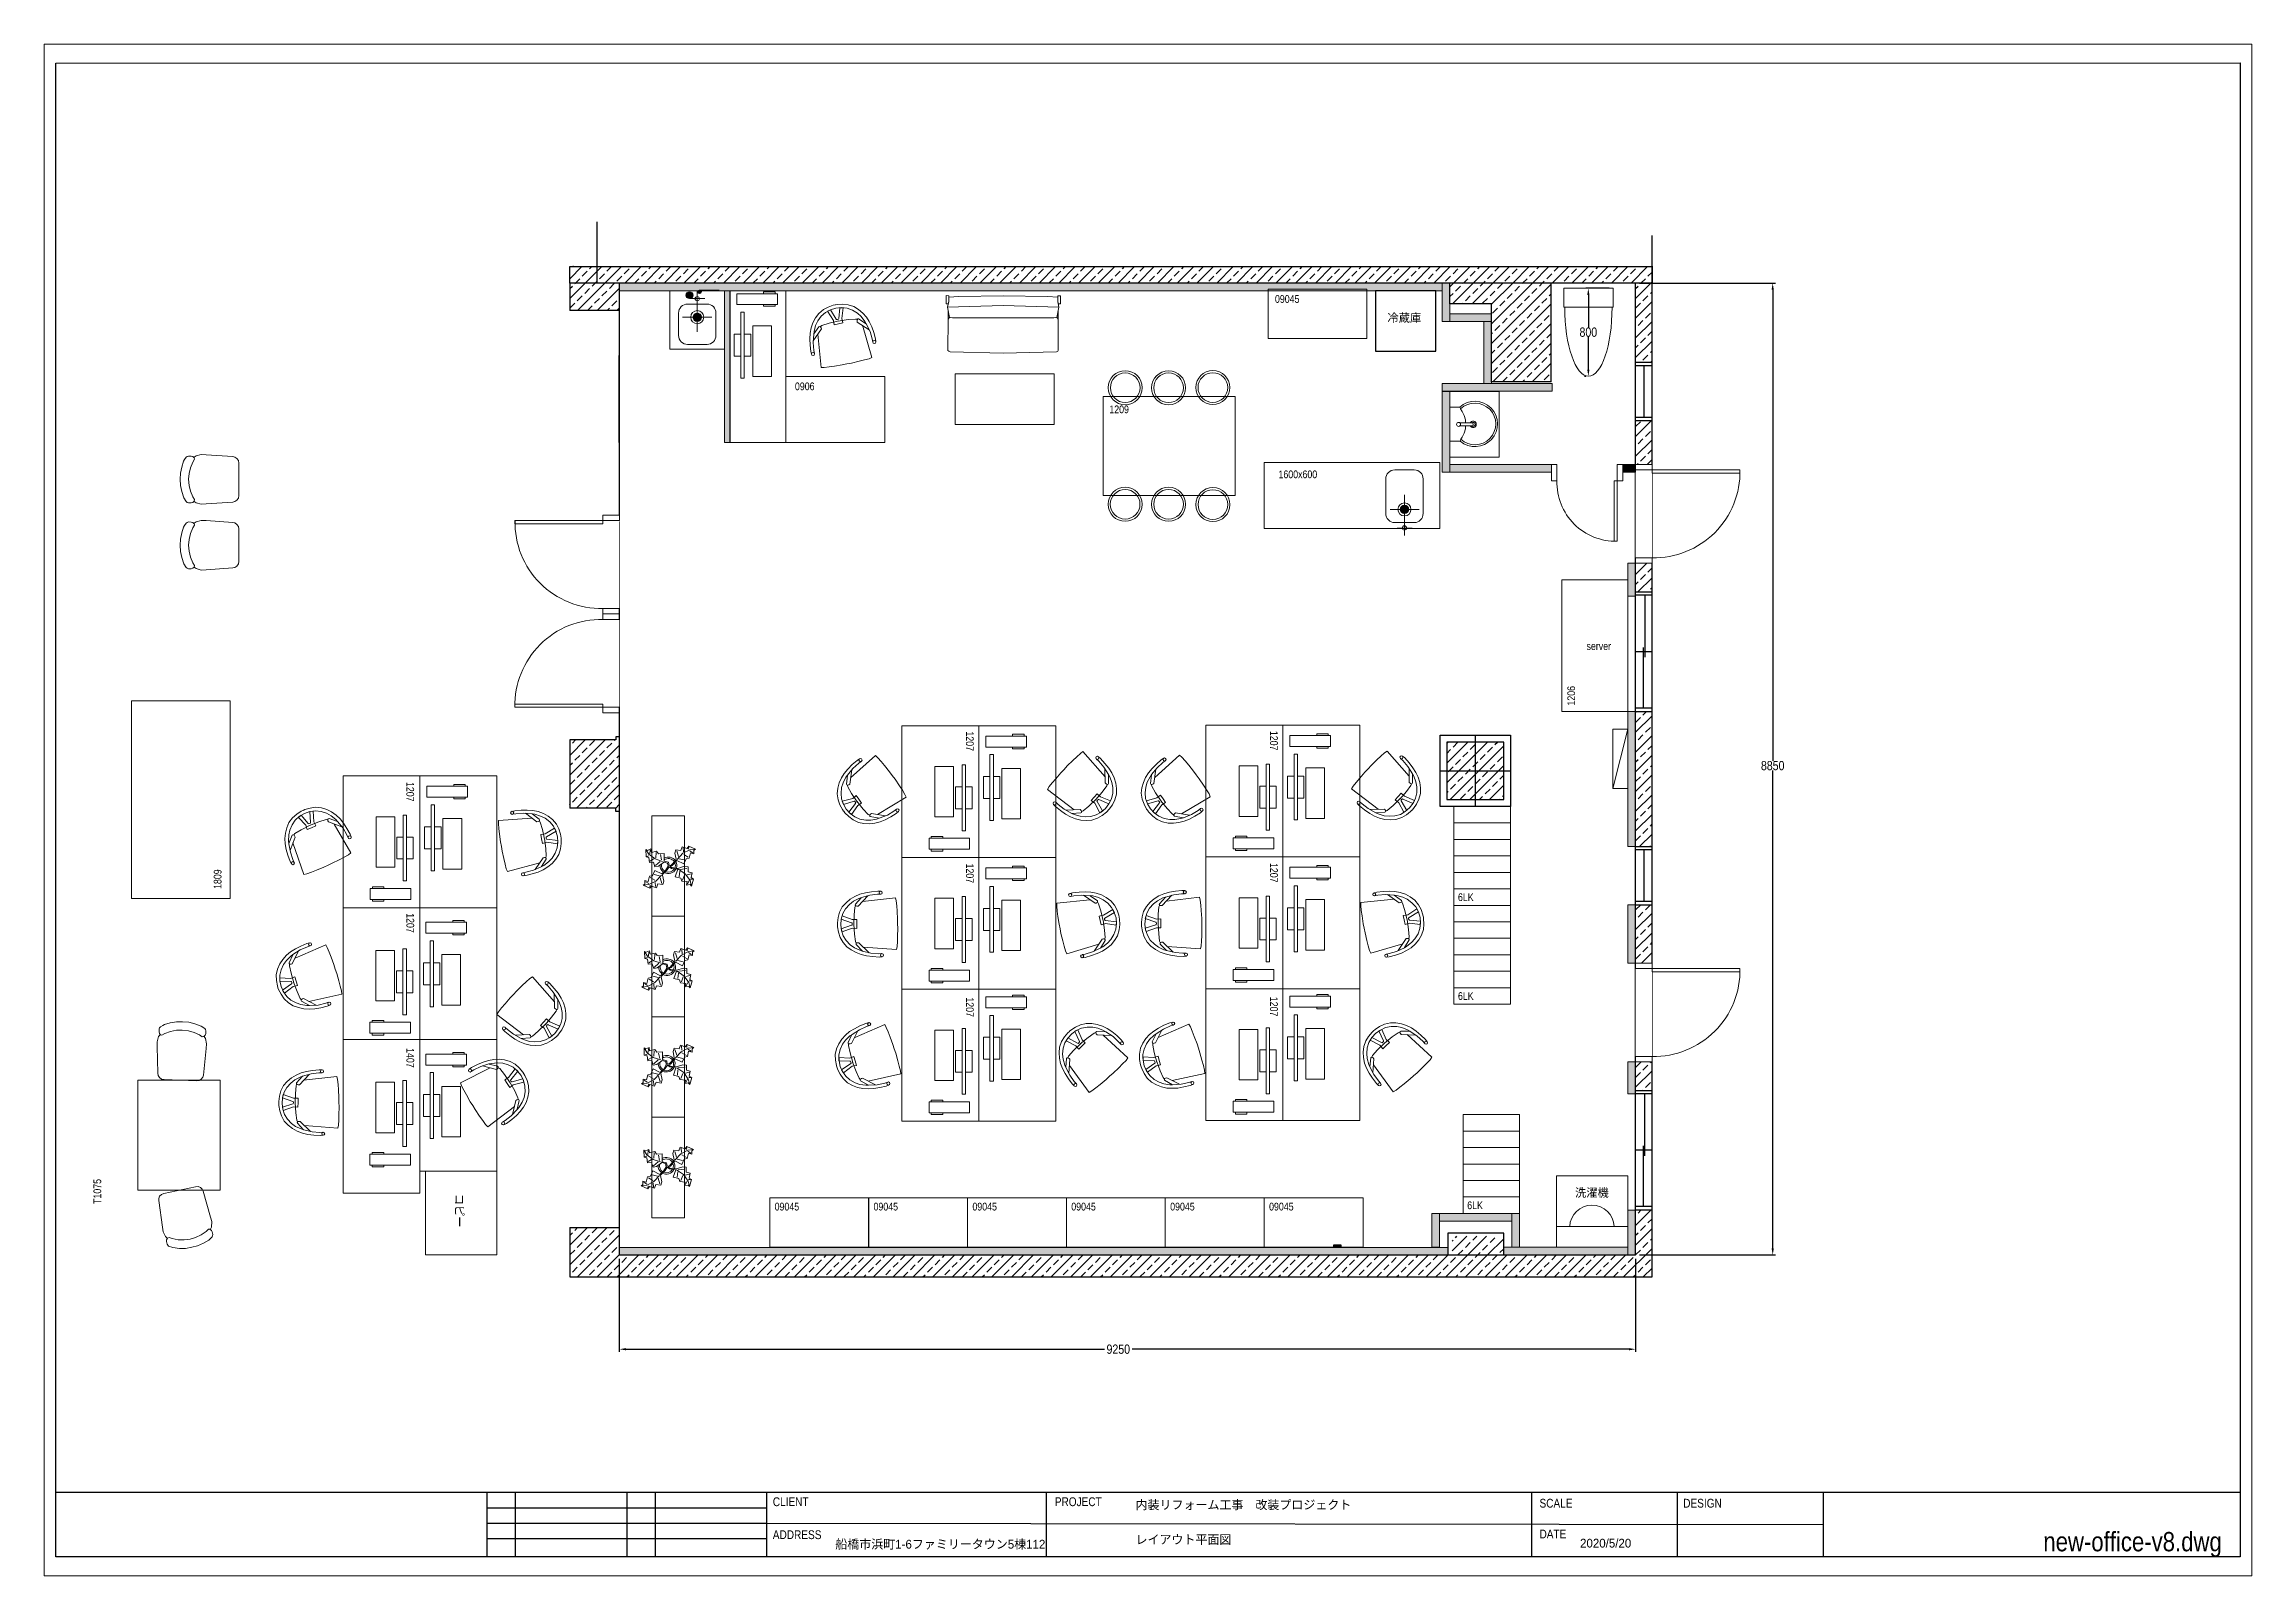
# Paper-space layout 'a4' of a CAD drawing. Header units: millimetres. Extents: x 1 to 286, y 0 to 199.
# The model-space entities are those that its viewports show. They can reach past a viewport. Long polylines and large blocks are cut down to what shows.
import ezdxf

# ---------------------------------------------------------------- set-up
doc = ezdxf.new("R2010")
doc.units = ezdxf.units.MM
doc.set_wipeout_variables(frame=1)
doc.linetypes.add('DASHEDX2', pattern=[38.1, 25.4, -12.7])
doc.layers.add('1floor', color=252, linetype='Continuous')
doc.layers.add('1pillars', color=250, linetype='Continuous')
for name, color, linetype, lineweight in [('2furniture', 7, 'Continuous', 0), ('A-col-pattern', 8, 'Continuous', 0), ('A-desk', 250, 'Continuous', 15), ('dims', 8, 'Continuous', 0)]:
    doc.layers.add(name, color=color, linetype=linetype, lineweight=lineweight)
doc.styles.get("Standard").update_dxf_attribs({"font": 'ARIALN.TTF', "height": 70})
doc.dimstyles.new('mydim', dxfattribs={"dimscale": 1.2, "dimtxt": 70, "dimasz": 50, "dimexe": 20, "dimexo": 30, "dimgap": 0.09, "dimtad": 0, "dimtih": 1, "dimtoh": 1, "dimdec": 0, "dimzin": 0, "dimdsep": 46, "dimtxsty": 'Standard', "dimcen": 0, "dimclrd": 256, "dimclre": 256, "dimadec": 0, "dimazin": 0, "dimtfac": 1, "dimtdec": 0, "dimtofl": 0, "dimtmove": 0, "dimatfit": 3, "dimfxl": 1, "dimtolj": 1, "dimtzin": 0, "dimarcsym": 0})

psp = doc.layouts.new('a4')

# ---------------------------------------------------------------- texts
at = {"layer": 'dims', "insert": (282.37, 4.52), "char_height": 2.5, "attachment_point": 6}
psp.add_mtext_dynamic_manual_height_columns('new-office-v8.dwg', width=29.8074, gutter_width=12.5, heights=[0], dxfattribs=at)

msp = doc.modelspace()

# ---------------------------------------------------------------- texts
at = {"char_height": 80, "attachment_point": 1}
for s, width, insert in [('CLIENT', 455.125, (1397.3, -2206.6)), ('PROJECT', 455.125, (3963.7, -2206.6)), ('{\\fMS PGothic|b0|i0|c128|p50;内装リフォーム工事\u3000改装プロジェクト}', 1863.786, (4698.7, -2234.9)), ('SCALE', 455.125, (8375.4, -2220.3)), ('DESIGN', 455.125, (9683.5, -2220.3)), ('ADDRESS', 455.125, (1397.3, -2507)), ('{\\fMS PGothic|b0|i0|c128|p50;船橋市浜町1-6ファミリータウン5棟112}', 1863.786, (1966.2, -2593.7)), ('{\\fMS PGothic|b0|i0|c128|p50;レイアウト平面図}', 1863.786, (4698.7, -2551.7)), ('DATE', 455.125, (8375.4, -2500.9)), ('\\A1;{\\fMS PGothic|b0|i0|c128|p50;2020/5/20}', 884.066, (8744.8, -2584.2))]:
    msp.add_mtext_dynamic_manual_height_columns(s, width=width, gutter_width=12.5, heights=[0], dxfattribs=dict(at, insert=insert))
at = {"layer": '2furniture', "color": 42, "char_height": 70, "attachment_point": 1}
for insert in [(5967.9, 8740.8), (1414.3, 475.7), (2314.3, 475.7), (3214.3, 475.7), (4114.3, 475.7), (5014.3, 475.7), (5914.3, 475.7)]:
    msp.add_mtext_dynamic_manual_height_columns('09045', width=226.571, gutter_width=350, heights=[0], dxfattribs=dict(at, insert=insert))
at = {"layer": '2furniture', "color": 241}
for s, width, gutter_width, insert, char_height, attachment_point in [('{\\fMS PGothic|b0|i0|c128|p50;冷蔵庫}', 657.43, 12.5, (7145.4, 8529.4), 75, 5), ('1600x600', 431.671, 350, (6000, 7143.7), 70, 1), ('{\\fMS PGothic|b0|i0|c128|p50;洗濯機}', 657.43, 12.5, (8852.5, 562.8), 75, 5)]:
    msp.add_mtext_dynamic_manual_height_columns(s, width=width, gutter_width=gutter_width, heights=[0], dxfattribs=dict(at, insert=insert, char_height=char_height, attachment_point=attachment_point))
at = {"layer": '2furniture', "char_height": 70, "attachment_point": 1}
for s, width, insert in [('0906', 431.671, (1598.9, 7945.1)), ('1209', 431.671, (4460.4, 7735.6)), ('server', 226.571, (8803.6, 5579.5))]:
    msp.add_mtext_dynamic_manual_height_columns(s, width=width, gutter_width=350, heights=[0], dxfattribs=dict(at, insert=insert))
for s, insert, rotation in [('1206', (8629.2, 5003.1), 90), ('1207', (3225.9, 4767.8), 270), ('1207', (5993.4, 4772.9), 270), ('1207', (-1867.5, 4307.3), 270), ('1809', (-3690.4, 3333.2), 90), ('1207', (3225.9, 3564.6), 270), ('1207', (5993.4, 3569.7), 270), ('1207', (-1866.8, 3112.5), 270), ('1207', (3225.9, 2346), 270), ('1207', (5993.4, 2351.1), 270), ('1407', (-1866.8, 1883.7), 270), ('T1075', (-4785.2, 465), 90)]:
    msp.add_mtext_dynamic_manual_height_columns(s, width=226.571, gutter_width=350, heights=[0], dxfattribs=dict(at, insert=insert, rotation=rotation))
at = {"layer": '2furniture', "color": 241, "insert": (-1456.4, 403.4), "char_height": 75, "attachment_point": 5, "rotation": 270}
msp.add_mtext_dynamic_manual_height_columns('{\\fMS PGothic|b0|i0|c128|p50;コピー}', width=657.43, gutter_width=12.5, heights=[0], dxfattribs=at)

# ---------------------------------------------------------------- blocks, each defined once
blk = doc.blocks.new('*U35')
at = {"layer": 'A-desk', "color": 0}
blk.add_lwpolyline([(-600, -300), (600, -300), (600, 400), (-600, 400)], close=True, dxfattribs=at)
blk = doc.blocks.new('*U32')
at = {"layer": 'A-desk', "color": 0}
blk.add_lwpolyline([(-600, -300), (160, -300), (160, 350), (-600, 350)], close=True, dxfattribs=at)
blk = doc.blocks.new('*U33')
at = {"layer": 'A-desk', "color": 0}
blk.add_lwpolyline([(-600, -300), (300, -300), (300, 150), (-600, 150)], close=True, dxfattribs=at)
blk = doc.blocks.new('*U36')
at = {"layer": 'A-desk', "color": 0}
blk.add_lwpolyline([(-600, -300), (600, -300), (600, 300), (-600, 300)], close=True, dxfattribs=at)
blk = doc.blocks.new('*U22')
blk.add_wipeout([(0, 150), (402, 150), (900, 150), (900, 0), (0, 0)]).dxf.layer = 'A-col-pattern'
at = {"layer": 'A-col-pattern'}
for points in [[(50, 150), (80, 150), (80, 950), (50, 950)], [(0, 0), (50, 0), (50, 150), (0, 150)], [(850, 0), (900, 0), (900, 150), (850, 150)]]:
    blk.add_lwpolyline(points, close=True, dxfattribs=at)
blk.add_arc((68, 168), 782, 358.6506, 91.2877, dxfattribs=at)
blk = doc.blocks.new('*U176')
at = {"layer": 'A-desk', "color": 0}
blk.add_lwpolyline([(-600, -300), (800, -300), (800, 400), (-600, 400)], close=True, dxfattribs=at)
blk = doc.blocks.new('*U72')
at = {"layer": '1floor'}
blk.add_hatch(color=113, dxfattribs=at).paths.add_polyline_path([(0, -18), (116, -18), (116, 52), (0, 52)])
at = {"layer": '1floor', "lineweight": 0}
blk.add_lwpolyline([(0, -18), (116, -18), (116, 52), (0, 52)], close=True, dxfattribs=at)
blk = doc.blocks.new('*D25')
at = {"layer": 'Defpoints', "color": 0}
for p in [(0, 0), (9250, 0), (9250, -858)]:
    blk.add_point(p, dxfattribs=at)
at = {"layer": 'dims', "lineweight": -2}
for p, q in [((0, -36), (0, -882)), ((9250, -36), (9250, -882)), ((60, -858), (4416, -858)), ((9190, -858), (4667, -858))]:
    blk.add_line(p, q, dxfattribs=at)
at = {"layer": 'dims'}
for points in [[(60, -848), (60, -868), (0, -858)], [(9190, -848), (9190, -868), (9250, -858)]]:
    blk.add_solid(points, dxfattribs=at)
at = {"layer": 'dims', "color": 0, "insert": (4542, -858), "char_height": 84, "attachment_point": 5}
blk.add_mtext('\\A1;9250', dxfattribs=at)
blk = doc.blocks.new('*D26')
at = {"layer": 'Defpoints', "color": 0}
for p in [(9250, 8850), (9250, 0), (10498, 0)]:
    blk.add_point(p, dxfattribs=at)
at = {"layer": 'dims', "lineweight": -2}
for p, q in [((9286, 8850), (10522, 8850)), ((10498, 8790), (10498, 4499)), ((10498, 60), (10498, 4413)), ((9286, 0), (10522, 0))]:
    blk.add_line(p, q, dxfattribs=at)
at = {"layer": 'dims'}
for points in [[(10488, 8790), (10508, 8790), (10498, 8850)], [(10488, 60), (10508, 60), (10498, 0)]]:
    blk.add_solid(points, dxfattribs=at)
at = {"layer": 'dims', "color": 0, "insert": (10498, 4456), "char_height": 84, "attachment_point": 5}
blk.add_mtext('\\A1;8850', dxfattribs=at)
blk = doc.blocks.new('*U65')
at = {"layer": '1floor'}
blk.add_hatch(color=113, dxfattribs=at).paths.add_polyline_path([(0, -18), (1002, -18), (1002, 52), (0, 52)])
at = {"layer": '1floor', "lineweight": 0}
blk.add_lwpolyline([(0, -18), (1002, -18), (1002, 52), (0, 52)], close=True, dxfattribs=at)
blk = doc.blocks.new('*U71')
at = {"layer": '1floor'}
blk.add_hatch(color=113, dxfattribs=at).paths.add_polyline_path([(0, -17.5), (350, -17.5), (350, 52.5), (0, 52.5)])
at = {"layer": '1floor', "lineweight": 0}
blk.add_lwpolyline([(0, -17.5), (350, -17.5), (350, 52.5), (0, 52.5)], close=True, dxfattribs=at)
blk = doc.blocks.new('*U70')
at = {"layer": '1floor'}
blk.add_hatch(color=113, dxfattribs=at).paths.add_polyline_path([(0, -18), (924, -18), (924, 52), (0, 52)])
at = {"layer": '1floor', "lineweight": 0}
blk.add_lwpolyline([(0, -18), (924, -18), (924, 52), (0, 52)], close=True, dxfattribs=at)
blk = doc.blocks.new('*U37')
at = {"layer": 'A-desk', "color": 0}
blk.add_lwpolyline([(-600, -300), (0, -300), (0, 1300), (-600, 1300)], close=True, dxfattribs=at)
blk = doc.blocks.new('*U41')
at = {"layer": 'A-desk', "color": 0}
blk.add_lwpolyline([(-600, -300), (600, -300), (600, 600), (-600, 600)], close=True, dxfattribs=at)
blk = doc.blocks.new('*U89')
at = {"layer": 'A-desk', "color": 0}
blk.add_lwpolyline([(-600, -300), (150, -300), (150, 700), (-600, 700)], close=True, dxfattribs=at)
blk = doc.blocks.new('*D60')
at = {"layer": 'Defpoints', "color": 0}
for p in [(9046, 8803), (8820, 8003), (8821, 8003)]:
    blk.add_point(p, dxfattribs=at)
at = {"layer": 'dims', "lineweight": -2}
for p, q in [((9010, 8803), (8796, 8803)), ((8820, 8743), (8820, 8446)), ((8820, 8063), (8820, 8360)), ((8785, 8003), (8796, 8003))]:
    blk.add_line(p, q, dxfattribs=at)
at = {"layer": 'dims'}
for points in [[(8810, 8743), (8830, 8743), (8820, 8803)], [(8810, 8063), (8830, 8063), (8820, 8003)]]:
    blk.add_solid(points, dxfattribs=at)
at = {"layer": 'dims', "color": 0, "insert": (8820, 8403), "char_height": 84, "attachment_point": 5}
blk.add_mtext('\\A1;800', dxfattribs=at)
blk = doc.blocks.new('*U75')
at = {"layer": 'A-desk', "color": 0}
blk.add_lwpolyline([(-600, -300), (1200, -300), (1200, 600), (-600, 600)], close=True, dxfattribs=at)
blk = doc.blocks.new('seat1')
at = {"layer": '2furniture'}
blk.add_line((0, 148), (0, -148), dxfattribs=at)
for points in [[(0, 148), (4, 171), (17, 190), (36, 203), (55, 207), (298, 224), (341, 226), (389, 213), (406, 201)], [(404, 184), (419, 157), (440, 106), (453, 53), (457, 0), (453, -55), (440, -108), (419, -159), (404, -184), (406, -199), (419, -210), (434, -214), (459, -214), (470, -210), (478, -203), (500, -169), (519, -112), (531, -57), (533, 0), (531, 55), (519, 112), (502, 165), (493, 180), (478, 201), (470, 207), (459, 212), (432, 211), (419, 207), (409, 199), (406, 197), (404, 184)], [(0, -148), (4, -171), (17, -190), (36, -203), (55, -207), (298, -224), (341, -226), (389, -213), (406, -201)]]:
    blk.add_lwpolyline(points, dxfattribs=at)
blk = doc.blocks.new('sofa')
at = {"layer": '2furniture'}
for p, q in [((-500, -212), (-500, -135)), ((502, -131), (502, -212))]:
    blk.add_line(p, q, dxfattribs=at)
for points in [[(-495, -11), (-495, 0), (-519, 2), (-519, -72), (-499, -72), (-495, -53)], [(497, -53), (506, -104), (0, -89), (-506, -104), (-495, -53), (-495, -11), (-404, -6), (0, 0), (404, -6), (497, -11), (497, -44)], [(521, 0), (523, -72), (502, -72), (497, -53), (497, 0)]]:
    blk.add_lwpolyline(points, close=True, dxfattribs=at)
for points in [[(-506, -104), (-487, -197), (-459, -201), (2, -201), (461, -201), (489, -197), (506, -104)], [(478, -199), (493, -201), (502, -212), (502, -497), (497, -504), (485, -510), (0, -523), (-483, -510), (-495, -504), (-502, -497), (-500, -212), (-491, -201), (-476, -199)]]:
    blk.add_lwpolyline(points, dxfattribs=at)
blk = doc.blocks.new('*U94')
at = {"layer": 'A-desk', "color": 0}
blk.add_lwpolyline([(-600, -300), (300, -300), (300, 161), (-600, 161)], close=True, dxfattribs=at)
blk = doc.blocks.new('seat2')
at = {"layer": '2furniture', "color": 8}
for points in [[(2722, 4464), (2750, 4470), (2794, 4475), (2844, 4479), (2915, 4483), (2957, 4483)], [(2722, 4464), (2757, 4162)], [(3193, 4473), (3165, 4479), (3121, 4481), (3071, 4483), (3000, 4485), (2957, 4483)], [(3193, 4473), (3170, 4169)], [(2662, 4329), (2661, 4303), (2667, 4244), (2677, 4189), (2690, 4139), (2709, 4094), (2735, 4051), (2767, 4013), (2805, 3979), (2853, 3954), (2901, 3941), (2950, 3935), (2968, 3935)], [(2690, 4327), (2690, 4299), (2699, 4229), (2720, 4153), (2728, 4130), (2754, 4081), (2782, 4044), (2822, 4009), (2866, 3984), (2916, 3970), (2968, 3965)], [(3230, 4338), (3231, 4310), (3226, 4240), (3208, 4163), (3200, 4139), (3177, 4089), (3150, 4052), (3112, 4015), (3068, 3988), (3019, 3972), (2968, 3965)], [(3258, 4341), (3261, 4315), (3257, 4256), (3250, 4200), (3238, 4150), (3221, 4104), (3197, 4061), (3167, 4021), (3130, 3986), (3082, 3959), (3035, 3944), (2986, 3936), (2969, 3935)], [(3222, 4223), (3131, 4130), (3131, 4118), (3133, 4109), (3142, 4104), (3148, 4105), (3207, 4162)], [(2703, 4212), (2798, 4123), (2798, 4112), (2796, 4102), (2788, 4097), (2781, 4098), (2721, 4152)], [(2796, 4098), (2809, 4094), (2877, 4087), (2968, 4085)], [(2960, 4111), (2919, 4111), (2921, 4070), (2887, 3977), (2917, 3969), (2949, 4064), (2951, 4068), (2960, 4070)], [(2960, 4111), (3002, 4110), (2999, 4070), (3033, 3977), (3003, 3969), (2972, 4064), (2970, 4068), (2960, 4070)], [(3134, 4105), (3121, 4100), (3054, 4091), (2963, 4085)]]:
    blk.add_lwpolyline(points, dxfattribs=at)
for centre in [(2676, 4329), (3244, 4340)]:
    blk.add_circle(centre, 14, dxfattribs=at)
blk = doc.blocks.new('*U99')
blk.add_wipeout([(0, 150), (402, 150), (650, 150), (650, 0), (0, 0)]).dxf.layer = 'A-col-pattern'
at = {"layer": 'A-col-pattern'}
for points in [[(50, 150), (80, 150), (80, 700), (50, 700)], [(0, 0), (50, 0), (50, 150), (0, 150)], [(600, 0), (650, 0), (650, 150), (600, 150)]]:
    blk.add_lwpolyline(points, close=True, dxfattribs=at)
blk.add_arc((63, 163), 537, 358.6506, 91.2877, dxfattribs=at)
blk = doc.blocks.new('*U102')
at = {"layer": '1floor'}
blk.add_hatch(color=113, dxfattribs=at).paths.add_polyline_path([(0, -18), (7540, -18), (7540, 52), (0, 52)])
at = {"layer": '1floor', "lineweight": 0}
blk.add_lwpolyline([(0, -18), (7540, -18), (7540, 52), (0, 52)], close=True, dxfattribs=at)
blk = doc.blocks.new('PC')
at = {"layer": '2furniture'}
for points in [[(-15, 278), (585, 278), (585, 247), (-15, 247)], [(654, 316), (754, 316), (754, -54), (654, -54)], [(0, 170), (460, 170), (460, 0), (0, 0)]]:
    blk.add_lwpolyline(points, close=True, dxfattribs=at)
for points in [[(385, 278), (385, 338), (285, 338), (185, 338), (185, 278)], [(185, 247), (185, 188), (285, 188), (385, 188), (385, 247)], [(654, 72), (639, 72), (639, -33), (654, -33)], [(754, -33), (770, -33), (770, 72), (754, 72)]]:
    blk.add_lwpolyline(points, dxfattribs=at)
blk = doc.blocks.new('観葉植物 - ゴム／フィロデンドロン')
at = {"color": 0, "linetype": 'Continuous'}
for p, q in [((-16.2005, 11.4774), (-13.9899, 8.1064)), ((-16.2005, 11.4774), (-14.8639, 10.7964)), ((-16.0159, 6.3329), (-16.2005, 11.4774)), ((-14.0069, 5.8704), (-16.0159, 6.3329)), ((-15.3434, 6.5514), (-13.9984, 6.9884)), ((-14.8639, 10.7964), (-12.6195, 11.8975)), ((-13.5868, 2.2894), (-14.0069, 5.8704)), ((-13.9899, 8.1064), (-9.5434, 4.7185)), ((-10.6784, 2.491), (-13.5868, 2.2894)), ((-13.3174, 8.325), (-13.0735, 11.0065)), ((-13.1329, 3.1804), (-10.6614, 4.727)), ((-12.6195, 11.8975), (-12.1909, 9.4345)), ((-12.1909, 9.4345), (-8.3829, 10.3)), ((-9.5858, -0.8715), (-10.6784, 2.491)), ((-9.5434, 4.7185), (-4.1917, 2.9888)), ((-9.1318, 0.0195), (-5.9793, 2.9025)), ((-8.8369, 9.409), (-9.0894, 5.6095)), ((-8.3829, 10.3), (-7.0549, 8.501)), ((-7.1228, -0.443), (-3.5248, 2.2131)), ((-7.0549, 8.501), (-3.0284, 8.6941)), ((-4.8529, 4.012), (-5.7184, 7.82)), ((-3.5248, 2.2131), (-3.3011, 2.4355)), ((-3.3011, 2.4355), (-0.5306, 1.7947)), ((-3.0284, 8.6941), (-3.0709, 3.1041)), ((-3.0709, 3.1041), (0.0797, 2.3163)), ((-0.5306, 1.7947), (-0.2255, -0.5527)), ((-0.5306, 1.7947), (-0.5306, 1.7947)), ((0.0797, 2.3163), (0.4866, -0.031)), ((0.4866, -0.031), (2.1141, 0.2298)), ((2.1141, 0.2298), (5.4346, 3.9146)), ((6.1032, 3.6844), (2.8262, -0.031)), ((4.6914, 8.8812), (5.3859, 11.2828)), ((4.6914, 8.8812), (5.5014, 4.4831)), ((5.3859, 11.2828), (8.8871, 10.7908)), ((5.4346, 3.9146), (5.5014, 4.4831)), ((5.9878, 10.4842), (7.1971, 6.3869)), ((11.1089, 1.1958), (6.1032, 3.6844)), ((10.3916, 8.7942), (6.2847, 4.4028)), ((7.7005, 4.8881), (11.5025, 3.9967)), ((8.8871, 10.7908), (9.9809, 13.4933)), ((9.9809, 13.4933), (13.3837, 12.301)), ((15.3859, 11.3055), (10.3916, 8.7942)), ((10.5828, 12.6946), (10.8893, 9.7953)), ((14.2977, 6.1031), (10.9934, 7.9956)), ((12.7005, 4.8994), (11.1089, 1.1958)), ((14.8995, 5.3044), (12.7005, 4.8994)), ((13.3837, 12.301), (14.68, 13.9039)), ((14.5816, 13.2037), (14.3848, 11.8033)), ((14.68, 13.9039), (19.3848, 11.8146)), ((15.7909, 9.1065), (14.8995, 5.3044)), ((15.2875, 10.6053), (17.5907, 9.2105)), ((19.3848, 11.8146), (15.3859, 11.3055)), ((18.1925, 8.4119), (15.7909, 9.1065)), ((19.3848, 11.8146), (18.1868, 10.9119)), ((18.1868, 10.9119), (18.1925, 8.4119)), ((-18.008, -14.1781), (-16.8101, -13.2754)), ((-18.008, -14.1781), (-14.0091, -13.669)), ((-13.3032, -16.2674), (-18.008, -14.1781)), ((-16.8157, -10.7754), (-14.4141, -11.4699)), ((-16.8101, -13.2754), (-16.8157, -10.7754)), ((-13.9107, -12.9688), (-16.2139, -11.574)), ((-14.4141, -11.4699), (-13.5228, -7.6679)), ((-14.0091, -13.669), (-9.0148, -11.1577)), ((-13.5228, -7.6679), (-11.3237, -7.2629)), ((-12.0069, -14.6645), (-13.3032, -16.2674)), ((-13.2048, -15.5672), (-13.008, -14.1668)), ((-12.921, -8.4665), (-9.6166, -10.359)), ((-8.6042, -15.8568), (-12.0069, -14.6645)), ((-11.3237, -7.2629), (-9.7321, -3.5593)), ((-6.3237, -7.2516), (-10.1257, -6.3602)), ((-9.7321, -3.5593), (-4.7264, -6.0479)), ((-7.1228, -0.443), (-9.5858, -0.8715)), ((-9.206, -15.0581), (-9.5126, -12.1588)), ((-9.0148, -11.1577), (-4.9047, -6.8122)), ((-7.5103, -13.1543), (-8.6042, -15.8568)), ((-4.0092, -13.6463), (-7.5103, -13.1543)), ((-4.611, -12.8477), (-5.8203, -8.7504)), ((-2.019, -3.6148), (-4.7264, -6.0479)), ((-4.1246, -6.8466), (-4.0579, -6.2781)), ((-3.3146, -11.2447), (-4.1246, -6.8466)), ((-4.0579, -6.2781), (-0.9375, -3.1608)), ((-3.3146, -11.2447), (-4.0092, -13.6463)), ((-2.019, -3.6148), (-0.2255, -0.5527)), ((-0.9375, -3.1608), (0.5883, -0.8135)), ((0.5883, -0.8135), (2.2447, -2.0916)), ((2.8262, -0.031), (1.3003, -0.5527)), ((1.3003, -0.5527), (2.4193, -1.4655)), ((2.2447, -2.0916), (6.7108, -2.6626)), ((2.4193, -1.4655), (6.895, -2.1175)), ((4.943, -7.9659), (6.7108, -2.6626)), ((8.8321, -9.0266), (4.943, -7.9659)), ((11.6605, -0.5413), (6.895, -2.1175)), ((12.3677, -6.1981), (7.219, -2.6772)), ((8.125, -4.0768), (7.7715, -7.9659)), ((8.3544, -2.7453), (13.1973, -2.1704)), ((9.5392, -11.1479), (8.8321, -9.0266)), ((13.4283, -11.5015), (9.5392, -11.1479)), ((10.2463, -10.4408), (11.6605, -6.9053)), ((11.6605, -0.5413), (14.1354, -0.8948)), ((15.5496, -10.7943), (12.3677, -6.1981)), ((13.0748, -13.9763), (13.4283, -11.5015)), ((15.5496, -13.6228), (13.0748, -13.9763)), ((16.2567, -5.8446), (13.4283, -6.5517)), ((14.8425, -10.7943), (13.7819, -13.2692)), ((14.1354, -0.8948), (14.1354, -4.4304)), ((14.1354, -4.4304), (16.9638, -5.1375)), ((16.6103, -14.6834), (15.5496, -10.7943)), ((16.6103, -14.6834), (15.5496, -13.6228)), ((17.3174, -9.7337), (15.9032, -9.7337)), ((16.9638, -5.1375), (16.2567, -8.673)), ((16.2567, -8.673), (18.0245, -9.7337)), ((18.0245, -9.7337), (16.6103, -14.6834))]:
    blk.add_line(p, q, dxfattribs=at)
for centre, radius, start, end in [((0.0308, 0.1664), 6, 178.6147, 235.1169), ((0.0308, 0.1664), 5, 168.1647, 238.6725), ((0, 0), 6.1275, 34.37569, 120.1028), ((-0.0601, -0.2075), 5.2461, 33.82192, 124.9414), ((-0.2664, 0.1682), 5.2775, 338.4094, 20.03007), ((-0.098, 0.1364), 6.1288, 341.2017, 26.09184), ((-0.0234, 0.3825), 6.1492, 242.5812, 331.2714), ((-0.1102, 0.4886), 5.2883, 247.3711, 327.472)]:
    blk.add_arc(centre, radius, start, end, dxfattribs=at)
blk = doc.blocks.new('*U122')
at = {"layer": '1floor'}
blk.add_hatch(color=113, dxfattribs=at).paths.add_polyline_path([(0, -18), (531, -18), (531, 52), (0, 52)])
at = {"layer": '1floor', "lineweight": 0}
blk.add_lwpolyline([(0, -18), (531, -18), (531, 52), (0, 52)], close=True, dxfattribs=at)
blk = doc.blocks.new('*U125')
at = {"layer": '1floor'}
blk.add_hatch(color=113, dxfattribs=at).paths.add_polyline_path([(0, -18), (299, -18), (299, 52), (0, 52)])
at = {"layer": '1floor', "lineweight": 0}
blk.add_lwpolyline([(0, -18), (299, -18), (299, 52), (0, 52)], close=True, dxfattribs=at)
blk = doc.blocks.new('*U128')
at = {"layer": '1floor'}
blk.add_hatch(color=113, dxfattribs=at).paths.add_polyline_path([(0, -18), (1230, -18), (1230, 52), (0, 52)])
at = {"layer": '1floor', "lineweight": 0}
blk.add_lwpolyline([(0, -18), (1230, -18), (1230, 52), (0, 52)], close=True, dxfattribs=at)
blk = doc.blocks.new('*U131')
at = {"layer": '1floor'}
blk.add_hatch(color=113, dxfattribs=at).paths.add_polyline_path([(0, -18), (290, -18), (290, 52), (0, 52)])
at = {"layer": '1floor', "lineweight": 0}
blk.add_lwpolyline([(0, -18), (290, -18), (290, 52), (0, 52)], close=True, dxfattribs=at)
blk = doc.blocks.new('*U134')
at = {"layer": '1floor'}
blk.add_hatch(color=113, dxfattribs=at).paths.add_polyline_path([(0, -18), (409, -18), (409, 52), (0, 52)])
at = {"layer": '1floor', "lineweight": 0}
blk.add_lwpolyline([(0, -18), (409, -18), (409, 52), (0, 52)], close=True, dxfattribs=at)
blk = doc.blocks.new('*U137')
at = {"layer": '1floor'}
blk.add_hatch(color=113, dxfattribs=at).paths.add_polyline_path([(0, -18), (1130, -18), (1130, 52), (0, 52)])
at = {"layer": '1floor', "lineweight": 0}
blk.add_lwpolyline([(0, -18), (1130, -18), (1130, 52), (0, 52)], close=True, dxfattribs=at)
blk = doc.blocks.new('*U140')
at = {"layer": '1floor'}
blk.add_hatch(color=113, dxfattribs=at).paths.add_polyline_path([(0, -18), (7490, -18), (7490, 52), (0, 52)])
at = {"layer": '1floor', "lineweight": 0}
blk.add_lwpolyline([(0, -18), (7490, -18), (7490, 52), (0, 52)], close=True, dxfattribs=at)
blk = doc.blocks.new('*U143')
at = {"layer": 'A-desk', "color": 0}
blk.add_lwpolyline([(-600, -300), (-68, -300), (-68, 197), (-600, 197)], close=True, dxfattribs=at)
blk = doc.blocks.new('*U148')
at = {"layer": 'A-desk', "color": 0}
blk.add_lwpolyline([(-600, -300), (50, -300), (50, 350), (-600, 350)], close=True, dxfattribs=at)
blk = doc.blocks.new('*U151')
at = {"layer": '1floor'}
blk.add_hatch(color=113, dxfattribs=at).paths.add_polyline_path([(0, -18), (660, -18), (660, 52), (0, 52)])
at = {"layer": '1floor', "lineweight": 0}
blk.add_lwpolyline([(0, -18), (660, -18), (660, 52), (0, 52)], close=True, dxfattribs=at)
blk = doc.blocks.new('*U154')
at = {"layer": '1floor'}
blk.add_hatch(color=113, dxfattribs=at).paths.add_polyline_path([(0, -18), (308, -18), (308, 52), (0, 52)])
at = {"layer": '1floor', "lineweight": 0}
blk.add_lwpolyline([(0, -18), (308, -18), (308, 52), (0, 52)], close=True, dxfattribs=at)
blk = doc.blocks.new('*U181')
at = {"layer": '1floor'}
blk.add_hatch(color=113, dxfattribs=at).paths.add_polyline_path([(0, -18), (308, -18), (308, 52), (0, 52)])
at = {"layer": '1floor', "lineweight": 0}
blk.add_lwpolyline([(0, -18), (308, -18), (308, 52), (0, 52)], close=True, dxfattribs=at)
blk = doc.blocks.new('*U166')
at = {"layer": 'A-desk', "color": 0}
blk.add_lwpolyline([(-600, -300), (300, -300), (300, 300), (-600, 300)], close=True, dxfattribs=at)
blk = doc.blocks.new('*U169')
at = {"layer": 'A-desk', "color": 0}
blk.add_lwpolyline([(-600, -300), (780, -300), (780, 209), (-600, 209)], close=True, dxfattribs=at)
blk = doc.blocks.new('*U172')
at = {"layer": '1floor'}
blk.add_hatch(color=143, dxfattribs=at).paths.add_polyline_path([(0, -18), (1380, -18), (1380, 32), (0, 32)])
at = {"layer": '1floor', "lineweight": 0}
blk.add_lwpolyline([(0, -18), (1380, -18), (1380, 32), (0, 32)], close=True, dxfattribs=at)
blk = doc.blocks.new('lockers')
at = {"layer": '2furniture', "ltscale": 5}
blk.add_lwpolyline([(900, 0), (750, 0), (600, 0), (450, 0), (300, 0), (150, 0), (0, 0), (0, -514), (900, -514)], close=True, dxfattribs=at)
for points in [[(150, 0), (150, -514)], [(300, 0), (300, -514)], [(450, 0), (450, -514)], [(600, 0), (600, -514)], [(750, 0), (750, -514)]]:
    blk.add_lwpolyline(points, dxfattribs=at)
at = {"layer": '2furniture', "insert": (109, -37), "char_height": 70, "attachment_point": 1, "rotation": 270}
blk.add_mtext_dynamic_manual_height_columns('6LK', width=219.2, gutter_width=350, heights=[0], dxfattribs=at)
blk = doc.blocks.new('*U194')
at = {"layer": '1floor'}
blk.add_hatch(color=113, dxfattribs=at).paths.add_polyline_path([(0, -18), (565, -18), (565, 52), (0, 52)])
at = {"layer": '1floor', "lineweight": 0}
blk.add_lwpolyline([(0, -18), (565, -18), (565, 52), (0, 52)], close=True, dxfattribs=at)
blk = doc.blocks.new('*U198')
at = {"layer": '1floor'}
blk.add_hatch(color=113, dxfattribs=at).paths.add_polyline_path([(0, -17.5), (380, -17.5), (380, 52.5), (0, 52.5)])
at = {"layer": '1floor', "lineweight": 0}
blk.add_lwpolyline([(0, -17.5), (380, -17.5), (380, 52.5), (0, 52.5)], close=True, dxfattribs=at)
blk = doc.blocks.new('*U202')
at = {"layer": '1floor'}
blk.add_hatch(color=113, dxfattribs=at).paths.add_polyline_path([(0, -18), (735, -18), (735, 52), (0, 52)])
at = {"layer": '1floor', "lineweight": 0}
blk.add_lwpolyline([(0, -18), (735, -18), (735, 52), (0, 52)], close=True, dxfattribs=at)

# ---------------------------------------------------------------- dimensions: what is measured, and where the dimension line sits
at = {"layer": 'dims'}
dim = msp.add_linear_dim(base=(8820.3, 8003), p1=(9045.8, 8803), p2=(8820.8, 8003), angle=90, dimstyle='mydim', dxfattribs=at)
dim.commit()
dim.dimension.update_dxf_attribs({"geometry": '*D60', "text_midpoint": (8820.3, 8403)})
dim = msp.add_linear_dim(base=(9250, -858.2), p1=(0, 0), p2=(9250, 0), dimstyle='mydim', dxfattribs=at)
dim.commit()
dim.dimension.update_dxf_attribs({"geometry": '*D25', "text_midpoint": (4541.6, -858.2), "dimtype": 160})

# ---------------------------------------------------------------- hatches: boundary and pattern name
at = {"layer": '1floor'}
h = msp.add_hatch(dxfattribs=at)
h.set_pattern_fill('ANSI33', color=256, scale=20, style=0)
h.paths.add_polyline_path([(-450, 8850), (-450, 9000.2), (9400, 9000.2), (9400, 8850)])
h = msp.add_hatch(color=256, dxfattribs=at)
edge = h.paths.add_edge_path()
edge.add_arc((640, 8740), 30, 0, 360)
h = msp.add_hatch(color=256, dxfattribs=at)
edge = h.paths.add_edge_path()
edge.add_arc((730, 8770), 15, 0, 360)
at = {"layer": '1floor', "ltscale": 5}
h = msp.add_hatch(color=256, dxfattribs=at)
h.paths.add_polyline_path([(6505.5, 90), (6499.7, 90), (6499.7, 70), (6505.5, 70)])
h.paths.add_polyline_path([(6569.7, 90), (6505.5, 90), (6505.5, 70), (6569.7, 70)])
at = {"layer": '1pillars'}
h = msp.add_hatch(dxfattribs=at)
h.set_pattern_fill('ANSI33', color=256, scale=20, style=0)
h.paths.add_polyline_path([(-450, 8850), (-450, 8600), (0, 8600), (0, 8850)])
h = msp.add_hatch(dxfattribs=at)
h.set_pattern_fill('ANSI33', color=256, scale=20, style=0)
h.paths.add_polyline_path([(9400, 8850), (9250, 8850), (9250, 8130.3), (9400, 8130.3)])
h = msp.add_hatch(dxfattribs=at)
h.set_pattern_fill('ANSI33', color=256, scale=20, style=0)
h.paths.add_polyline_path([(9400, 7599), (9250, 7599), (9250, 7198.9), (9400, 7198.9)])
h = msp.add_hatch(dxfattribs=at)
h.set_pattern_fill('ANSI33', color=256, scale=20, style=0)
h.paths.add_polyline_path([(9400, 6298.9), (9250, 6298.9), (9250, 6039), (9400, 6039)])
h = msp.add_hatch(dxfattribs=at)
h.set_pattern_fill('ANSI33', color=256, scale=20, style=0)
h.paths.add_polyline_path([(9400, 4948.8), (9250, 4948.8), (9250, 3719), (9400, 3719)])
h = msp.add_hatch(dxfattribs=at)
h.set_pattern_fill('ANSI33', color=256, scale=20, style=0)
h.set_pattern_definition([(45, (0, -30), (-89.8026, 89.8026), []), (45, (89.8, -30), (-89.8026, 89.8026), [63.5, -31.75])])
h.paths.add_polyline_path([(0, 4070), (0, 4690), (-225, 4690), (-450, 4690), (-450, 4070), (-225, 4070)])
h = msp.add_hatch(dxfattribs=at)
h.set_pattern_fill('ANSI33', color=256, scale=20, style=0)
h.paths.add_polyline_path([(7531.2, 4148.7), (8050, 4148.7), (8050, 4669.4), (7531.2, 4669.4)])
h = msp.add_hatch(dxfattribs=at)
h.set_pattern_fill('ANSI33', color=256, scale=20, style=0)
h.paths.add_polyline_path([(9400, 3189.9), (9250, 3189.9), (9250, 2658.6), (9400, 2658.6)])
h = msp.add_hatch(dxfattribs=at)
h.set_pattern_fill('ANSI33', color=256, scale=20, style=0)
h.paths.add_polyline_path([(9400, 1758.6), (9250, 1758.6), (9250, 1498.6), (9400, 1498.6)])
h = msp.add_hatch(dxfattribs=at)
h.set_pattern_fill('ANSI33', color=256, scale=20, style=0)
h.paths.add_polyline_path([(0, 250), (-450, 250), (-450, -200), (9400, -200), (9400, 408.5), (9250, 408.5), (9250, 0), (7539.7, 0), (7539.7, 0), (0, 0), (0, 70)])
h = msp.add_hatch(dxfattribs=at)
h.set_pattern_fill('ANSI33', color=256, scale=20, style=0)
h.paths.add_polyline_path([(8050, 171), (7580.2, 171), (7580.2, 0), (8050, 0)])
at = {"layer": '2furniture'}
h = msp.add_hatch(dxfattribs=at)
h.set_pattern_fill('ANSI33', color=256, scale=20, style=0)
h.paths.add_polyline_path([(8000, 8850), (7559.8, 8850), (7559.8, 8660), (7939.8, 8660), (7939.8, 8000), (8000, 8000)])
h.paths.add_polyline_path([(8481.6, 8850), (8000, 8850), (8000, 8000), (8481.6, 8000)])
h.paths.add_polyline_path([(8481.6, 8000), (8000, 8000), (8000, 7950.3), (8481.6, 7950.3)])
h.paths.add_polyline_path([(8000, 8000), (7939.8, 8000), (7939.8, 7950.3), (8000, 7950.3)])
h = msp.add_hatch(dxfattribs=at)
h.set_pattern_fill('ANSI31', color=241, scale=3, angle=270, style=0)
h.set_pattern_definition([(315, (7322.501, 15739.054), (6.735192, 6.735192), [])])
edge = h.paths.add_edge_path()
edge.add_arc((709.9, 8539.1), 38.1, 0, 360)
h = msp.add_hatch(dxfattribs=at)
h.set_pattern_fill('ANSI31', color=241, scale=3, angle=90, style=0)
h.set_pattern_definition([(135, (534.005, -409.731), (-6.735192, -6.735192), [])])
edge = h.paths.add_edge_path()
edge.add_arc((7146.6, 6790.2), 38.1, 0, 360)

# ---------------------------------------------------------------- linework, layer by layer
for p, q in [((-5126.7, -2159), (14751.3, -2159)), ((-1204.4, -2159), (-1204.4, -2749.6)), ((-946.2, -2159), (-946.2, -2749.6)), ((67.7, -2159), (67.7, -2749.6)), ((326, -2159), (326, -2749.6)), ((1339.9, -2159), (1339.9, -2749.6)), ((3884.2, -2159), (3884.2, -2749.6)), ((8301.7, -2159), (8301.7, -2749.6)), ((9628.9, -2159), (9628.9, -2749.6)), ((10958.2, -2159), (10958.2, -2749.6)), ((-1204.4, -2300.9), (1339.9, -2300.9)), ((-1204.4, -2442.7), (1339.9, -2442.7)), ((-1204.4, -2582.4), (1339.9, -2582.4)), ((1342, -2442.7), (10958.2, -2454.3))]:
    msp.add_line(p, q)
at = {"layer": '1floor'}
for p, q in [((-200, 8850), (-200, 9406.7)), ((730, 8785), (910, 8785)), ((730, 8770), (745, 8770)), ((9250, 8130.3), (9400.3, 8130.3)), ((9250, 8100.6), (9400, 8100.6)), ((9325, 8100.6), (9325, 7630.7)), ((9250, 7630.7), (9400, 7630.7)), ((9250, 7599), (9400, 7599)), ((0, 6680), (0, 4750)), ((9250, 6039), (9400, 6039)), ((9400, 6009.3), (9250, 6009.3)), ((9334.7, 6009.3), (9334.7, 5444.2)), ((9250, 5495), (9400, 5495)), ((9317.7, 5533.1), (9317.7, 4978.5)), ((9400, 4978.5), (9250, 4978.5)), ((9250, 4948.8), (9400, 4948.8)), ((0, 4070), (0, 250)), ((9250, 3719), (9400, 3719)), ((9400, 3689.4), (9250, 3689.4)), ((9325, 3689.4), (9325, 3219.5)), ((9400, 3219.5), (9250, 3219.5)), ((9250, 3189.9), (9400, 3189.9)), ((9250, 1498.6), (9400.3, 1498.6)), ((9400, 1469), (9250, 1469)), ((9334.7, 903.8), (9334.7, 1469)), ((9402.4, 954.6), (9250, 954.6)), ((9317.7, 992.7), (9317.7, 440.3)), ((9400, 440.3), (9250, 440.3)), ((9400, 408.5), (9250, 408.5)), ((0, 0), (9250, 0))]:
    msp.add_line(p, q, dxfattribs=at)
at = {"layer": '1floor', "color": 7}
for p, q in [((9400, -200), (9400, 9283.5)), ((0, 7400), (0, 8189.8)), ((-450, -200), (9400, -200))]:
    msp.add_line(p, q, dxfattribs=at)
at = {"layer": '1floor', "color": 7, "lineweight": 30}
for p, q in [((0, 8850), (-450, 8850)), ((-450, 8850), (-450, 8600)), ((9250, 8850), (0, 8850)), ((0, 8850), (0, 6690)), ((7559.8, 8660), (7559.8, 8850)), ((8481.6, 7950.3), (8481.6, 8850)), ((9250, 0), (9250, 8850)), ((7939.8, 8660), (7559.8, 8660)), ((7939.8, 7950.3), (7939.8, 8660)), ((0, 8600), (-450, 8600)), ((8481.6, 7950.3), (7939.8, 7950.3)), ((0, 4989.9), (0, 4720)), ((-450, 4690), (-450, 4070)), ((0, 4720), (0, 4040)), ((-450, 250), (-450, -200)), ((-450, 250), (0, 250)), ((0, 250), (0, 0)), ((0, 0), (9250, 0))]:
    msp.add_line(p, q, dxfattribs=at)
at = {"layer": '1floor', "ltscale": 5}
for p, q in [((6569.7, 90), (6499.7, 90)), ((6499.7, 90), (6499.7, 70)), ((6499.7, 70), (6569.7, 70)), ((6569.7, 70), (6569.7, 90))]:
    msp.add_line(p, q, dxfattribs=at)
at = {"layer": '1floor'}
msp.add_lwpolyline([(-450, 8850), (-450, 9000.2), (9400, 9000.2), (9400, 8850)], close=True, dxfattribs=at)
at = {"layer": '1floor', "color": 241}
msp.add_lwpolyline([(6881.4, 8229.5), (7431.7, 8229.5), (7431.7, 8779.9), (6881.4, 8779.9)], close=True, dxfattribs=at)
at = {"layer": '1floor', "color": 7, "lineweight": 30}
for points in [[(0, 4720), (-30, 4720), (-30, 4690), (-450, 4690)], [(0, 4040), (-30, 4040), (-30, 4070), (-450, 4070)]]:
    msp.add_lwpolyline(points, dxfattribs=at)
for points in [[(7531.2, 4148.7), (8050, 4148.7), (8050, 4669.4), (7531.2, 4669.4)], [(8049.8, 199), (7539.7, 199), (7539.7, 0), (8050, 0)]]:
    msp.add_lwpolyline(points, close=True, dxfattribs=at)
at = {"layer": '1floor'}
for centre, radius in [((640, 8740), 30), ((730, 8770), 15)]:
    msp.add_circle(centre, radius, dxfattribs=at)
at = {"layer": '1floor', "color": 0}
msp.add_point((0, 4184.7), dxfattribs=at)
at = {"layer": '1pillars', "ltscale": 5}
for p, q in [((7790.6, 4734.1), (7790.6, 4084.1)), ((7470.6, 4409.1), (8110.6, 4409.1))]:
    msp.add_line(p, q, dxfattribs=at)
msp.add_lwpolyline([(7470.6, 4734.1), (8110.6, 4734.1), (8110.6, 4084.1), (7470.6, 4084.1)], close=True, dxfattribs=at)
at = {"layer": '1pillars'}
for p in [(-419.1, 9000.2), (9400, 9000.2)]:
    msp.add_point(p, dxfattribs=at)
at = {"layer": '2furniture', "color": 241}
for p, q in [((777.7, 8709.5), (640.1, 8709.5)), ((709.9, 8406.8), (709.9, 8777.2)), ((540.1, 8577.7), (540.1, 8373.6)), ((841.2, 8540.1), (576.6, 8540.1)), ((7316.5, 6751.6), (7316.5, 7066.8)), ((7146.6, 6922.5), (7146.6, 6552.1)), ((7015.4, 6789.2), (7279.9, 6789.2)), ((7078.9, 6619.8), (7216.4, 6619.8))]:
    msp.add_line(p, q, dxfattribs=at)
at = {"layer": '2furniture', "ltscale": 5}
for p, q in [((7489.8, 8779.9), (7489.8, 8499.9)), ((7489.8, 8499.9), (7869.8, 8499.9))]:
    msp.add_line(p, q, dxfattribs=at)
at = {"layer": '2furniture'}
msp.add_line((9180, 4788.4), (9042.4, 4248.6), dxfattribs=at)
at = {"layer": '2furniture', "color": 241}
for points in [[(798.8, 8659.8), (621, 8659.8)], [(879.8, 8373.6), (879.8, 8580)], [(621, 8291.5), (798.8, 8291.5)], [(879.8, 8371.3), (879.8, 8373.6)], [(6976.7, 7069.1), (6976.7, 6749.3)], [(7235.5, 7148.9), (7057.7, 7148.9)], [(7057.7, 6669.5), (7235.5, 6669.5)]]:
    msp.add_lwpolyline(points, dxfattribs=at)
at = {"layer": '2furniture'}
for points in [[(8595.8, 8630.3), (8595.8, 8803), (9045.8, 8803), (9045.8, 8630.3)], [(8009.6, 7864.5), (8009.6, 7265.5), (7559.8, 7265.5), (7559.8, 7864.5)], [(9180, 4248.6), (9180, 4788.4), (9042.4, 4788.4), (9042.4, 4248.6)]]:
    msp.add_lwpolyline(points, close=True, dxfattribs=at)
for points in [[(7702, 7551.2), (7702, 7523.7), (7689.9, 7483.5), (7673, 7447.5), (7659.4, 7428.1), (7654.7, 7409.8), (7559.8, 7409.8), (7559.8, 7720.6), (7653.7, 7720.6), (7657.5, 7705), (7673, 7682.5), (7689.9, 7644.4), (7700.5, 7606.3), (7701.6, 7576.7)], [(7652, 7576.7), (7768.2, 7576.7), (7770.4, 7564), (7768.2, 7551.3), (7652, 7551.2)], [(7654.5, 7576.7), (7654.5, 7576.7)]]:
    msp.add_lwpolyline(points, dxfattribs=at)
at = {"layer": '2furniture', "color": 85, "ltscale": 5}
msp.add_lwpolyline([(295.3, 339.4), (595.3, 339.4), (595.3, 4000), (295.3, 4000)], close=True, dxfattribs=at)
at = {"layer": '2furniture', "color": 85, "linetype": 'DASHEDX2', "ltscale": 5}
for points in [[(595.3, 3084.8), (295.3, 3084.8)], [(595.3, 2169.7), (295.3, 2169.7)], [(595.3, 1254.5), (295.3, 1254.5)]]:
    msp.add_lwpolyline(points, dxfattribs=at)
at = {"layer": '2furniture', "color": 241, "ltscale": 5}
msp.add_lwpolyline([(8530, 258.7), (9180, 258.7)], dxfattribs=at)
at = {"layer": '2furniture', "color": 241}
for centre, radius in [((709.9, 8708.4), 19.1), ((709.9, 8540.1), 59.3), ((709.9, 8539.1), 38.1), ((7146.6, 6789.2), 59.3), ((7146.6, 6790.2), 38.1), ((7146.6, 6620.9), 19.1)]:
    msp.add_circle(centre, radius, dxfattribs=at)
at = {"layer": '2furniture'}
for centre, radius in [((4604.9, 7897.8), 155), ((5000, 7896.9), 155), ((5402.5, 7899.3), 155), ((4604.9, 7897.8), 135), ((5000, 7896.9), 135), ((5402.5, 7899.3), 135), ((7639.1, 7564), 18.1), ((4604.4, 6835.9), 155), ((4604.4, 6835.9), 135), ((5000, 6835.9), 155), ((5000, 6835.9), 135), ((5403.1, 6833.1), 155), ((5403.1, 6833.1), 135)]:
    msp.add_circle(centre, radius, dxfattribs=at)
at = {"layer": '2furniture', "color": 241}
for centre, start, end in [((621, 8578.8), 90, 180.81508), ((798.8, 8578.8), 359.18492, 90), ((621, 8372.5), 179.18492, 270), ((798.8, 8372.5), 270, 0.81508), ((7057.7, 7067.9), 90, 180.81508), ((7235.5, 7067.9), 359.18492, 90), ((7057.7, 6750.5), 179.18492, 270), ((7235.5, 6750.5), 270, 0.81508)]:
    msp.add_arc(centre, 81, start, end, dxfattribs=at)
at = {"layer": '2furniture'}
for centre, radius, start, end in [((7787.8, 7567.5), 206.4, 229.82983, 132.08968), ((7787.8, 7567.5), 189.5, 227.346, 133.44216), ((7770.4, 7564), 29.6, 205.38082, 154.61918), ((7770.4, 7564), 18.7, 222.81049, 137.18951)]:
    msp.add_arc(centre, radius, start, end, dxfattribs=at)
at = {"layer": '2furniture', "color": 241, "ltscale": 5}
msp.add_arc((8852.5, 252.1), 201.9, 1.87836, 178.12164, dxfattribs=at)
at = {"layer": '2furniture'}
msp.add_ellipse((8820.8, 8630.3), major_axis=(0, -627.2), ratio=0.343762, start_param=4.712389, end_param=7.8539816, dxfattribs=at)

# ---------------------------------------------------------------- block references
at = {"layer": '1floor'}
for name, p, rotation in [('*U140', (7489.8, 8832.4), 180), ('*U71', (7507.3, 8849.9), 270), ('*U194', (7887.3, 8499.9), 270), ('*U65', (8492.2, 7917), 180), ('*U202', (7507.3, 7864.5), 270), ('*U128', (9197.5, 4948.8), 270), ('*U134', (9197.5, 408.5), 270), ('*U181', (7412.2, 378.4), 270), ('*U151', (8124.9, 360.9), 180), ('*U154', (8142.4, 378.4), 270), ('*U137', (9180, 52.5), 180)]:
    msp.add_blockref(name, p, dxfattribs=dict(at, rotation=rotation))
for name, p in [('*U198', (7559.8, 8517.4)), ('*U70', (7559.8, 7147.4)), ('*U102', (0, 17.5))]:
    msp.add_blockref(name, p, dxfattribs=at)
at = {"layer": '2furniture', "color": 241}
for name, p, rotation in [('*U143', (658.1, 8847.9), 90), ('*U37', (7169.8, 7215.2), 90), ('*U32', (-1463.9, 162.5), 270)]:
    msp.add_blockref(name, p, dxfattribs=dict(at, rotation=rotation))
at = {"layer": '2furniture', "ltscale": 5, "rotation": 270}
msp.add_blockref('*U172', (975.6, 8779.9), dxfattribs=at)
at = {"layer": '2furniture'}
for name, p, rotation in [('*U169', (1308.1, 8179.9), 270), ('PC', (1385, 8000), 89.99999999999999), ('*U166', (1816.8, 7700), 180), ('*U36', (8880, 5549.5), 270), ('*U75', (-3840.1, 3846.5), 90), ('*U35', (5640, 4225.1), 270), ('*U35', (6340, 4225.1), 270), ('*U35', (2872.5, 4220), 270), ('*U35', (3572.5, 4220), 270), ('PC', (3652.2, 3971.3), 89.99999999999999), ('PC', (6419.7, 3976.3), 89.99999999999999), ('seat2', (-2884.2, 4195.4), 305.2341722767998), ('PC', (2873.2, 4448.6), 270), ('seat2', (-116.7, 4200.4), 305.2341722767998), ('PC', (5640.7, 4453.7), 270), ('*U35', (-2213.9, 3762.5), 270), ('*U35', (-1513.9, 3762.5), 270), ('PC', (-1434.2, 3513.8), 89.99999999999999), ('seat2', (-1710.6, 8837.7), 203.3310032291749), ('lockers', (7596.4, 3184.1), 90), ('PC', (-2213.2, 3991.1), 270), ('*U35', (2872.5, 3020), 270), ('*U35', (3572.5, 3020), 270), ('*U35', (5640, 3025.1), 270), ('*U35', (6340, 3025.1), 270), ('PC', (3652.2, 2771.3), 89.99999999999999), ('PC', (6419.7, 2776.3), 89.99999999999999), ('seat2', (-1949.2, 5974.6), 270), ('PC', (2873.2, 3248.6), 270), ('seat2', (818.4, 5979.7), 270), ('PC', (5640.7, 3253.7), 270), ('*U35', (-2213.9, 2562.5), 270), ('*U35', (-1513.9, 2562.5), 270), ('PC', (-1444.1, 2275.4), 89.99999999999999), ('lockers', (7596.4, 2284.1), 90), ('seat2', (-7731.9, 4137.7), 286.818814904105), ('PC', (-2215.3, 2773.1), 270), ('*U35', (2872.5, 1820), 270), ('*U35', (3572.5, 1820), 270), ('*U35', (5640, 1825.1), 270), ('*U35', (6340, 1825.1), 270), ('PC', (3652.2, 1597.2), 89.99999999999999), ('PC', (6419.7, 1602.3), 89.99999999999999), ('seat1', (-3994.4, 1591.5), 87.76726596539584), ('seat2', (-2643.9, 3411.4), 286.818814904105), ('PC', (2873.2, 2048.6), 270), ('seat2', (123.6, 3416.4), 286.818814904105), ('PC', (5640.7, 2053.7), 270), ('*U176', (-2213.9, 1362.5), 270), ('*U35', (-1513.9, 1362.5), 270), ('PC', (-1444.1, 1075.4), 89.99999999999999), ('seat2', (-7034.4, 4348), 270), ('PC', (-2215.3, 1573.1), 270), ('lockers', (7680.7, 378.4), 90), ('seat1', (-4000.7, 591.5), 281.8783409713795)]:
    msp.add_blockref(name, p, dxfattribs=dict(at, rotation=rotation))
at = {"layer": '2furniture', "xscale": -1}
for p, rotation in [((-1766.9, 11870.8), 192.2039504679496), ((9357.4, 3608.7), 47.88059811431967), ((12124.9, 3613.7), 47.88059811431967), ((2762.3, 7481.3), 101.0340669513521), ((7769.2, 6808.9), 102.2039504679496), ((10536.8, 6813.9), 102.2039504679496), ((4345.8, 1559.2), 47.88059811431967), ((-756.1, 2895), 222.9381900618096), ((2011.5, 2900), 222.9381900618096), ((807.3, 6286), 123.1021114256337)]:
    msp.add_blockref('seat2', p, dxfattribs=dict(at, rotation=rotation))
at = {"layer": '2furniture'}
for name, p in [('sofa', (3493.5, 8734.5)), ('*U94', (3657.5, 7864)), ('*U41', (5005, 7217.4)), ('*U89', (-3781.9, 891.5))]:
    msp.add_blockref(name, p, dxfattribs=at)
at = {"layer": '2furniture', "color": 42}
for p in [(6505.2, 8644.7), (1970, 370), (2869.6, 370), (3769.6, 370), (4669.6, 370), (5569.6, 370), (6469.6, 370)]:
    msp.add_blockref('*U33', p, dxfattribs=at)
at = {"layer": '2furniture', "xscale": -1}
for p in [(-3462.7, 7063.5), (-3462.7, 6463.4)]:
    msp.add_blockref('seat1', p, dxfattribs=at)
at = {"layer": '2furniture', "color": 85, "xscale": 12.7, "yscale": 12.7, "zscale": 12.7}
for p in [(446.9, 3546.3), (446.9, 3546.3), (435.1, 2619.2), (431.2, 1739.4), (429.1, 810.3)]:
    msp.add_blockref('観葉植物 - ゴム／フィロデンドロン', p, dxfattribs=at)
at = {"layer": '2furniture', "color": 241}
msp.add_blockref('*U148', (9130, 370), dxfattribs=at)

msp.set_redraw_order([(e.dxf.handle, doc.entitydb.next_handle()) for e in msp.query("TEXT MTEXT ATTDEF DIMENSION ARC_DIMENSION")])  # texts and dimensions are drawn at this point

# ---------------------------------------------------------------- next in the draw order: block references
at = {"layer": '1floor', "rotation": 270}
for p in [(9250, 7198.9), (9250, 2658.6)]:
    msp.add_blockref('*U22', p, dxfattribs=at)

# ---------------------------------------------------------------- next in the draw order: linework, layer by layer
msp.add_lwpolyline([(-5126.7, 10852.4), (14751.3, 10854.5), (14751.3, -2749.6), (-5126.7, -2749.6)], close=True)

# ---------------------------------------------------------------- next in the draw order: block references
at = {"layer": '1floor'}
for name, p, rotation in [('*U72', (9250, 7181.4), 180), ('*U125', (9197.5, 6298.9), 270), ('*U122', (9197.5, 3189.9), 270), ('*U131', (9197.5, 1758.6), 270)]:
    msp.add_blockref(name, p, dxfattribs=dict(at, rotation=rotation))

# ---------------------------------------------------------------- next in the draw order: dimensions: what is measured, and where the dimension line sits
at = {"layer": 'dims'}
dim = msp.add_linear_dim(base=(10498, 0), p1=(9250, 8850), p2=(9250, 0), angle=90, dimstyle='mydim', dxfattribs=at)
dim.commit()
dim.dimension.update_dxf_attribs({"geometry": '*D26', "text_midpoint": (10498, 4455.7), "dimtype": 160})

# ---------------------------------------------------------------- next in the draw order: block references
at = {"layer": '1floor'}
for name, p, rotation in [('*U99', (9133.6, 7198.9), 180), ('*U22', (0, 4937.4), 89.99999999999999)]:
    msp.add_blockref(name, p, dxfattribs=dict(at, rotation=rotation))

# ---------------------------------------------------------------- next in the draw order: block references
at = {"layer": '1floor', "xscale": -1, "rotation": 89.92421059556065}
msp.add_blockref('*U22', (1.2, 6737.4), dxfattribs=at)

# ---------------------------------------------------------------- viewports
at = {"layer": '2furniture'}
psp.add_viewport(center=(143.53, 99.55), size=(285.45, 198.1529), view_center_point=(4812.17, 4052.51), view_height=13948.1799, dxfattribs=at)

doc.saveas('drawing.dxf')
